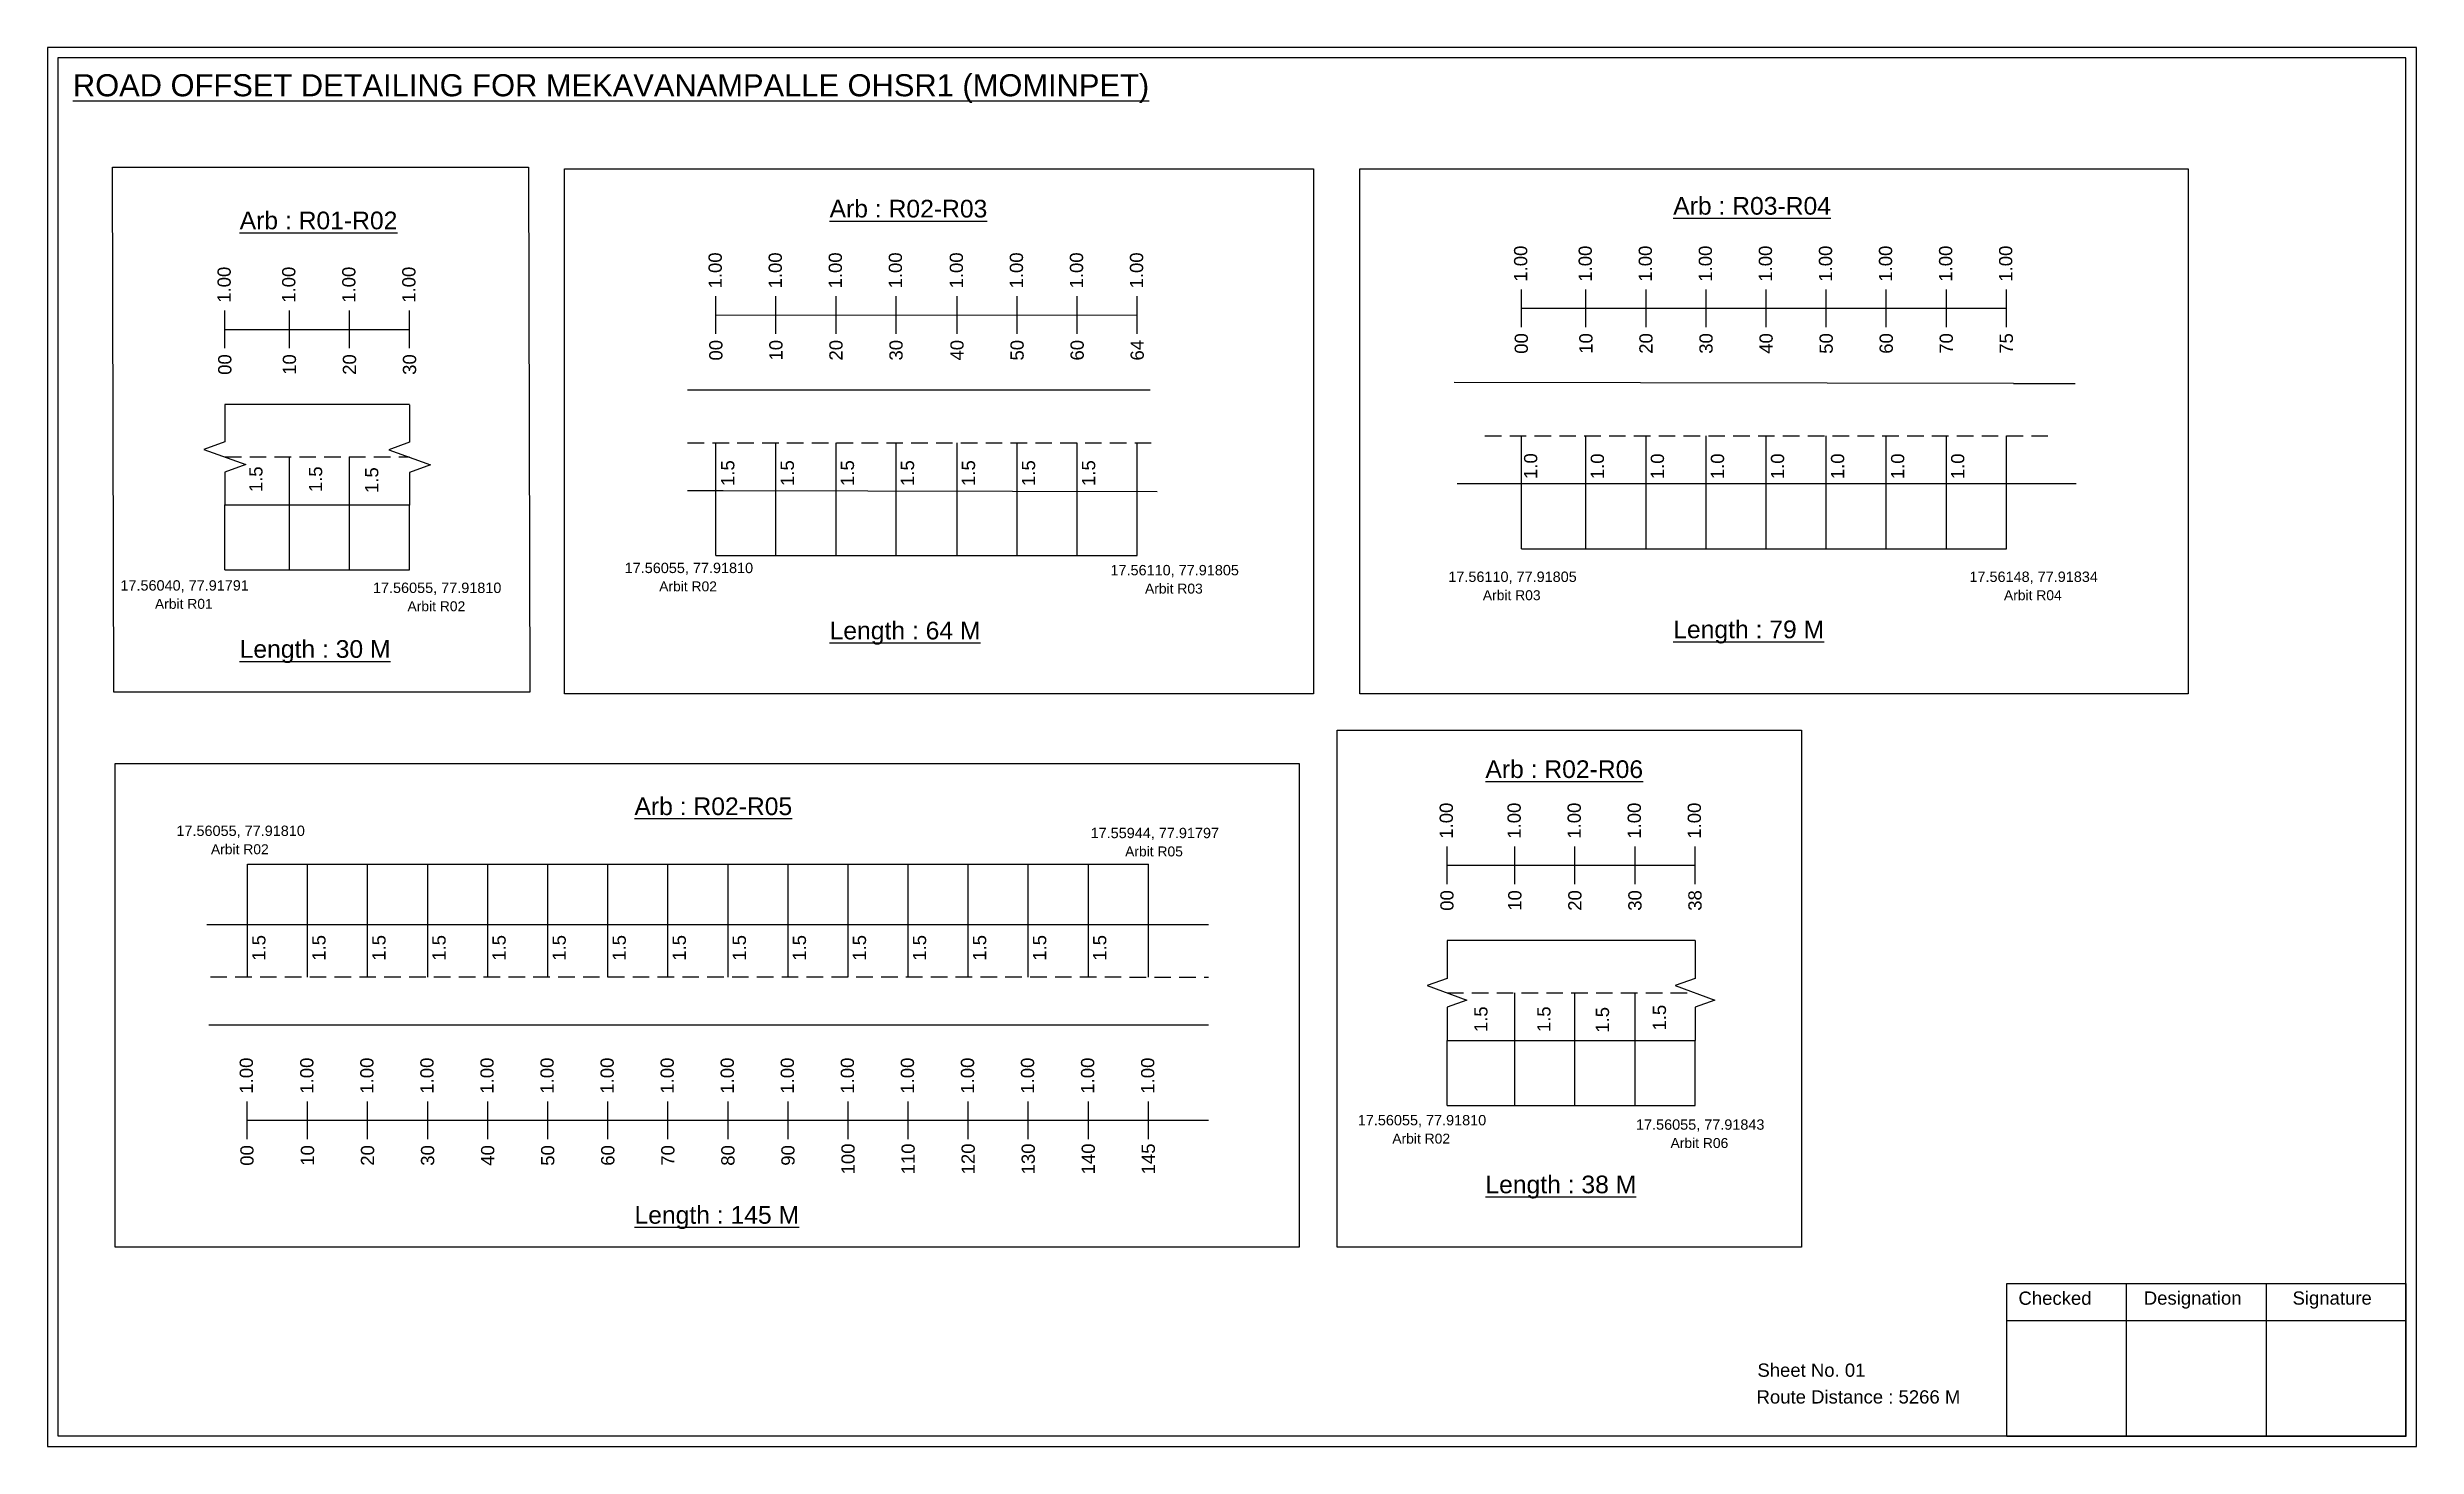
# Model space of a CAD drawing. Header units: inches. Extents: x 583 to 8862, y 412 to 2484.
# Drawn here: x 4126 to 4662, y 1957 to 2274 of the extents above; entities that cross this region are included whole.
import ezdxf

# ---------------------------------------------------------------- set-up
doc = ezdxf.new("R2010")
doc.units = ezdxf.units.IN
doc.header["$MEASUREMENT"] = 0
doc.linetypes.add('DASHED2', pattern=[0.375, 0.25, -0.125])
doc.layers.add('PDF_Geometry', color=7, linetype='Continuous')
doc.layers.add('PDF_Text', color=5, linetype='Continuous')
doc.styles.add('PDF Arial', font='arial.ttf')
doc.styles.get("Standard").update_dxf_attribs({"font": 'arial.ttf'})

msp = doc.modelspace()

# ---------------------------------------------------------------- texts
at = {"color": 242, "true_color": 0xcd2027}
for s, height, p in [('%%UROAD OFFSET DETAILING FOR MEKAVANAMPALLE OHSR1 (MOMINPET)', 5, (4131.59, 2262.56)), ('%%UArb : R02-R03', 4, (4302.93, 2235.13)), ('%%UArb : R03-R04', 4, (4493.96, 2235.77)), ('%%UArb : R01-R02', 4, (4169.35, 2232.46)), ('%%ULength : 64 M', 4, (4302.93, 2139.63)), ('%%ULength : 79 M', 4, (4493.96, 2139.9)), ('%%ULength : 30 M', 4, (4169.35, 2135.46)), ('%%UArb : R02-R06', 4, (4451.42, 2108.26)), ('%%UArb : R02-R05', 4, (4258.75, 2099.86)), ('%%ULength : 38 M', 4, (4451.42, 2014.26)), ('%%ULength : 145 M', 4, (4258.75, 2007.36))]:
    msp.add_text(s, height=height, dxfattribs=at).set_placement(p)
at = {"color": 217, "true_color": 0x93278f}
for s, p in [('1.00', (4278.52, 2219.07)), ('1.00', (4292.12, 2219.07)), ('1.00', (4305.72, 2219.07)), ('1.00', (4319.32, 2219.07)), ('1.00', (4333.13, 2219.07)), ('1.00', (4346.73, 2219.07)), ('1.00', (4360.33, 2219.07)), ('1.00', (4373.93, 2219.07)), ('1.00', (4460.9, 2220.6)), ('1.00', (4475.53, 2220.6)), ('1.00', (4489.13, 2220.6)), ('1.00', (4502.73, 2220.6)), ('1.00', (4516.33, 2220.6)), ('1.00', (4529.93, 2220.6)), ('1.00', (4543.53, 2220.6)), ('1.00', (4557.13, 2220.6)), ('1.00', (4570.73, 2220.6)), ('1.00', (4167.33, 2215.83)), ('1.00', (4181.96, 2215.83)), ('1.00', (4195.56, 2215.83)), ('1.00', (4209.16, 2215.83)), ('00', (4278.67, 2202.75)), ('10', (4292.27, 2202.75)), ('20', (4305.87, 2202.75)), ('30', (4319.47, 2202.75)), ('40', (4333.28, 2202.75)), ('50', (4346.88, 2202.75)), ('60', (4360.48, 2202.75)), ('64', (4374.08, 2202.75)), ('00', (4461.05, 2204.28)), ('10', (4475.68, 2204.28)), ('20', (4489.28, 2204.28)), ('30', (4502.88, 2204.28)), ('40', (4516.48, 2204.28)), ('50', (4530.08, 2204.28)), ('60', (4543.68, 2204.28)), ('70', (4557.28, 2204.28)), ('75', (4570.88, 2204.28)), ('00', (4167.48, 2199.51)), ('10', (4182.11, 2199.51)), ('20', (4195.71, 2199.51)), ('30', (4209.31, 2199.51)), ('1.00', (4444.06, 2094.52)), ('1.00', (4459.43, 2094.52)), ('1.00', (4473.03, 2094.52)), ('1.00', (4486.63, 2094.52)), ('1.00', (4500.23, 2094.52)), ('00', (4444.22, 2078.2)), ('10', (4459.58, 2078.2)), ('20', (4473.18, 2078.2)), ('30', (4486.78, 2078.2)), ('38', (4500.38, 2078.2)), ('1.00', (4172.35, 2036.81)), ('1.00', (4186.05, 2036.81)), ('1.00', (4199.65, 2036.81)), ('1.00', (4213.25, 2036.81)), ('1.00', (4226.85, 2036.81)), ('1.00', (4240.45, 2036.81)), ('1.00', (4254.05, 2036.81)), ('1.00', (4267.65, 2036.81)), ('1.00', (4281.25, 2036.81)), ('1.00', (4294.85, 2036.81)), ('1.00', (4308.45, 2036.81)), ('1.00', (4322.05, 2036.81)), ('1.00', (4335.65, 2036.81)), ('1.00', (4349.25, 2036.81)), ('1.00', (4362.85, 2036.81)), ('1.00', (4376.45, 2036.81)), ('00', (4172.5, 2020.49)), ('10', (4186.2, 2020.49)), ('20', (4199.8, 2020.49)), ('30', (4213.4, 2020.49)), ('40', (4227, 2020.49)), ('50', (4240.6, 2020.49)), ('60', (4254.2, 2020.49)), ('70', (4267.8, 2020.49)), ('80', (4281.4, 2020.49)), ('90', (4295, 2020.49)), ('100', (4308.6, 2018.53)), ('110', (4322.2, 2018.53)), ('120', (4335.8, 2018.53)), ('130', (4349.4, 2018.53)), ('140', (4363, 2018.53)), ('145', (4376.6, 2018.53))]:
    msp.add_text(s, height=3, rotation=90, dxfattribs=at).set_placement(p)
for s, p in [('1.5', (4174.51, 2172.96)), ('1.5', (4188.03, 2172.96)), ('1.5', (4200.75, 2172.76)), ('1.5', (4281.37, 2174.36)), ('1.5', (4294.86, 2174.36)), ('1.5', (4308.46, 2174.36)), ('1.5', (4322.06, 2174.36)), ('1.5', (4335.87, 2174.36)), ('1.5', (4349.47, 2174.36)), ('1.5', (4363.07, 2174.36)), ('1.0', (4463.17, 2175.94)), ('1.0', (4478.27, 2175.89)), ('1.0', (4491.87, 2175.89)), ('1.0', (4505.47, 2175.89)), ('1.0', (4519.07, 2175.89)), ('1.0', (4532.67, 2175.89)), ('1.0', (4546.27, 2175.89)), ('1.0', (4559.87, 2175.89)), ('1.5', (4175.19, 2066.89)), ('1.5', (4188.79, 2066.89)), ('1.5', (4202.39, 2066.89)), ('1.5', (4215.99, 2066.89)), ('1.5', (4229.59, 2066.89)), ('1.5', (4243.19, 2066.89)), ('1.5', (4256.79, 2066.89)), ('1.5', (4270.39, 2066.89)), ('1.5', (4283.99, 2066.89)), ('1.5', (4297.59, 2066.89)), ('1.5', (4311.19, 2066.89)), ('1.5', (4324.79, 2066.89)), ('1.5', (4338.39, 2066.89)), ('1.5', (4351.99, 2066.89)), ('1.5', (4365.59, 2066.89)), ('1.5', (4451.9, 2050.73)), ('1.5', (4466.16, 2050.73)), ('1.5', (4479.43, 2050.6)), ('1.5', (4492.32, 2051.1))]:
    msp.add_text(s, height=3, rotation=90).set_placement(p)
at = {"color": 5}
for s, height, p in [('17.56055, 77.91810', 2.34, (4256.53, 2154.64)), ('17.56040, 77.91791', 2.34, (4142.35, 2150.68)), ('17.56055, 77.91810', 2.34, (4199.53, 2150.14)), ('Arbit R02', 2.246, (4264.35, 2150.51)), ('17.56110, 77.91805', 2.34, (4366.53, 2154.14)), ('Arbit R03', 2.246, (4374.35, 2150.01)), ('17.56110, 77.91805', 2.34, (4443.03, 2152.64)), ('17.56148, 77.91834', 2.34, (4561.03, 2152.64)), ('Arbit R01', 2.246, (4150.17, 2146.55)), ('Arbit R02', 2.246, (4207.35, 2146.01)), ('Arbit R03', 2.246, (4450.85, 2148.51)), ('Arbit R04', 2.246, (4568.85, 2148.51)), ('17.56055, 77.91810', 2.34, (4155.03, 2095.14)), ('Arbit R02', 2.246, (4162.85, 2091.01)), ('17.55944, 77.91797', 2.34, (4362.03, 2094.64)), ('Arbit R05', 2.246, (4369.85, 2090.51)), ('17.56055, 77.91810', 2.34, (4422.53, 2029.64)), ('Arbit R02', 2.246, (4430.35, 2025.51)), ('17.56055, 77.91843', 2.34, (4485.53, 2028.64)), ('Arbit R06', 2.246, (4493.35, 2024.51))]:
    msp.add_text(s, height=height, dxfattribs=at).set_placement(p)
for s, p in [('Sheet No. 01', (4513.02, 1972.72)), ('Route Distance : 5266 M', (4512.83, 1966.67))]:
    msp.add_text(s, height=3).set_placement(p)
at = {"layer": 'PDF_Text', "color": 7, "attachment_point": 7, "style": 'PDF Arial'}
for s, insert, char_height in [('Checked', (4572.13, 1988.97), 3.001), ('Designation', (4600.51, 1988.14), 3.0006), ('Signature', (4634.19, 1988.14), 3.001)]:
    msp.add_mtext(s, dxfattribs=dict(at, insert=insert, char_height=char_height))

# ---------------------------------------------------------------- linework, layer by layer
at = {"color": 217, "true_color": 0x93278f}
for p, q in [((4277.19, 2208.77), (4277.19, 2217.33)), ((4290.79, 2208.77), (4290.79, 2217.33)), ((4304.39, 2208.77), (4304.39, 2217.33)), ((4317.99, 2208.77), (4317.99, 2217.33)), ((4331.81, 2208.77), (4331.81, 2217.33)), ((4345.41, 2208.77), (4345.41, 2217.33)), ((4359.01, 2208.77), (4359.01, 2217.33)), ((4372.61, 2208.77), (4372.61, 2217.33)), ((4459.57, 2210.3), (4459.57, 2218.86)), ((4474.2, 2210.3), (4474.2, 2218.86)), ((4487.8, 2210.3), (4487.8, 2218.86)), ((4501.4, 2210.3), (4501.4, 2218.86)), ((4515, 2210.3), (4515, 2218.86)), ((4528.6, 2210.3), (4528.6, 2218.86)), ((4542.2, 2210.3), (4542.2, 2218.86)), ((4555.8, 2210.3), (4555.8, 2218.86)), ((4569.4, 2210.3), (4569.4, 2218.86)), ((4166, 2205.53), (4166, 2214.09)), ((4180.63, 2205.53), (4180.63, 2214.09)), ((4194.23, 2205.53), (4194.23, 2214.09)), ((4207.83, 2205.53), (4207.83, 2214.09)), ((4277.19, 2213.04), (4372.61, 2213.1)), ((4459.57, 2214.58), (4569.4, 2214.58)), ((4166, 2209.81), (4207.83, 2209.81)), ((4442.74, 2084.23), (4442.74, 2092.79)), ((4458.11, 2084.23), (4458.11, 2092.79)), ((4471.71, 2084.23), (4471.71, 2092.79)), ((4485.31, 2084.23), (4485.31, 2092.79)), ((4498.91, 2084.23), (4498.91, 2092.79)), ((4442.74, 2088.5), (4498.91, 2088.5)), ((4171.02, 2026.51), (4171.02, 2035.07)), ((4184.73, 2026.51), (4184.73, 2035.07)), ((4198.33, 2026.51), (4198.33, 2035.07)), ((4211.93, 2026.51), (4211.93, 2035.07)), ((4225.53, 2026.51), (4225.53, 2035.07)), ((4239.13, 2026.51), (4239.13, 2035.07)), ((4252.73, 2026.51), (4252.73, 2035.07)), ((4266.33, 2026.51), (4266.33, 2035.07)), ((4279.93, 2026.51), (4279.93, 2035.07)), ((4293.53, 2026.51), (4293.53, 2035.07)), ((4307.13, 2026.51), (4307.13, 2035.07)), ((4320.73, 2026.51), (4320.73, 2035.07)), ((4334.33, 2026.51), (4334.33, 2035.07)), ((4347.93, 2026.51), (4347.93, 2035.07)), ((4361.53, 2026.51), (4361.53, 2035.07)), ((4375.13, 2026.51), (4375.13, 2035.07)), ((4171.13, 2030.78), (4388.73, 2030.82))]:
    msp.add_line(p, q, dxfattribs=at)
for p, q in [((4375.52, 2196.05), (4270.78, 2196.05)), ((4571, 2197.58), (4444.39, 2197.76)), ((4571, 2197.58), (4584.95, 2197.58)), ((4207.83, 2192.81), (4166, 2192.81)), ((4277.19, 2158.63), (4277.19, 2184.16)), ((4290.79, 2158.63), (4290.79, 2184.16)), ((4304.39, 2158.63), (4304.39, 2184.16)), ((4317.99, 2158.63), (4317.99, 2184.16)), ((4331.81, 2158.63), (4331.81, 2184.16)), ((4345.41, 2158.63), (4345.41, 2184.16)), ((4359.01, 2158.63), (4359.01, 2184.16)), ((4372.61, 2158.63), (4372.61, 2184.16)), ((4459.57, 2160.16), (4459.57, 2185.69)), ((4474.2, 2160.16), (4474.2, 2185.69)), ((4487.8, 2160.16), (4487.8, 2185.69)), ((4501.4, 2160.16), (4501.4, 2185.69)), ((4515, 2160.16), (4515, 2185.69)), ((4528.6, 2160.16), (4528.6, 2185.69)), ((4542.2, 2160.16), (4542.2, 2185.69)), ((4555.8, 2160.16), (4555.8, 2185.69)), ((4569.4, 2160.16), (4569.4, 2185.69)), ((4180.63, 2155.39), (4180.63, 2180.92)), ((4194.23, 2155.39), (4194.23, 2180.92)), ((4270.78, 2173.36), (4278.84, 2173.36)), ((4278.84, 2173.36), (4377.14, 2173.09)), ((4445.03, 2174.89), (4571, 2174.89)), ((4571, 2174.89), (4585.2, 2174.89)), ((4166, 2170.12), (4191.56, 2170.12)), ((4166, 2155.39), (4166, 2170.12)), ((4191.56, 2170.12), (4207.83, 2170.12)), ((4207.83, 2155.39), (4207.83, 2170.12)), ((4171.13, 2063.21), (4171.13, 2088.75)), ((4184.73, 2063.21), (4184.73, 2088.75)), ((4198.33, 2063.21), (4198.33, 2088.75)), ((4211.93, 2063.21), (4211.93, 2088.75)), ((4225.53, 2063.21), (4225.53, 2088.75)), ((4239.13, 2063.21), (4239.13, 2088.75)), ((4252.73, 2063.21), (4252.73, 2088.75)), ((4266.33, 2063.21), (4266.33, 2088.75)), ((4279.93, 2063.21), (4279.93, 2088.75)), ((4293.53, 2063.21), (4293.53, 2088.75)), ((4307.13, 2063.21), (4307.13, 2088.75)), ((4320.73, 2063.21), (4320.73, 2088.75)), ((4334.33, 2063.21), (4334.33, 2088.75)), ((4347.93, 2063.21), (4347.93, 2088.75)), ((4361.53, 2063.21), (4361.53, 2088.75)), ((4375.13, 2063.21), (4375.13, 2088.75)), ((4161.93, 2075.09), (4388.73, 2075.09)), ((4498.91, 2071.51), (4442.74, 2071.51)), ((4458.11, 2034.09), (4458.11, 2059.62)), ((4471.71, 2034.09), (4471.71, 2059.62)), ((4485.31, 2034.09), (4485.31, 2059.62)), ((4162.4, 2052.41), (4388.73, 2052.37)), ((4442.74, 2048.82), (4498.91, 2048.82)), ((4442.74, 2034.09), (4442.74, 2048.82)), ((4498.91, 2034.09), (4498.91, 2048.82))]:
    msp.add_line(p, q)
at = {"linetype": 'DASHED2', "ltscale": 15}
for p, q in [((4270.78, 2184.16), (4376.17, 2184.16)), ((4451.3, 2185.69), (4579.98, 2185.69)), ((4166, 2180.92), (4207.83, 2180.92)), ((4162.72, 2063.25), (4388.73, 2063.21)), ((4442.74, 2059.62), (4498.91, 2059.62))]:
    msp.add_line(p, q, dxfattribs=at)
at = {"color": 5}
for p, q in [((4277.19, 2158.63), (4372.61, 2158.63)), ((4459.57, 2160.16), (4569.4, 2160.16)), ((4166, 2155.39), (4207.83, 2155.39)), ((4171.13, 2088.75), (4375.13, 2088.75)), ((4442.74, 2034.09), (4498.91, 2034.09))]:
    msp.add_line(p, q, dxfattribs=at)
for points in [[(4140.54, 2246.53), (4234.78, 2246.53), (4235.06, 2127.71), (4140.82, 2127.71)], [(4242.92, 2246.11), (4412.53, 2246.11), (4412.53, 2127.28), (4242.92, 2127.28)], [(4422.97, 2246.11), (4610.53, 2246.11), (4610.53, 2127.28), (4422.97, 2127.28)], [(4417.84, 2119.06), (4523.01, 2119.06), (4523.01, 2002.05), (4417.84, 2002.05)], [(4141.14, 2111.56), (4409.23, 2111.56), (4409.23, 2002.05), (4141.14, 2002.05)]]:
    msp.add_lwpolyline(points, close=True)
at = {"linetype": 'Continuous'}
for points in [[(4166, 2192.81), (4166, 2184.38), (4161.26, 2182.65), (4170.74, 2179.2), (4166, 2177.47), (4166, 2170.12)], [(4207.83, 2192.73), (4207.83, 2184.3), (4203.09, 2182.57), (4212.57, 2179.12), (4207.83, 2177.39), (4207.83, 2170.05)], [(4442.74, 2071.51), (4442.74, 2062.9), (4438.24, 2061.26), (4447.24, 2057.99), (4442.74, 2056.35), (4442.74, 2048.82)], [(4498.91, 2071.51), (4498.91, 2062.9), (4494.41, 2061.26), (4503.41, 2057.99), (4498.91, 2056.35), (4498.91, 2048.82)], [(4498.91, 2071.51), (4498.91, 2062.9), (4494.41, 2061.26), (4503.41, 2057.99), (4498.91, 2056.35), (4498.91, 2048.82)]]:
    msp.add_lwpolyline(points, dxfattribs=at)
at = {"layer": 'PDF_Geometry'}
for points in [[(4125.81, 2273.63), (4125.81, 1956.92), (4662.28, 1956.92), (4662.28, 2273.63)], [(4128.14, 2271.3), (4128.14, 1959.34), (4659.87, 1959.34), (4659.87, 2271.3)]]:
    msp.add_lwpolyline(points, close=True, dxfattribs=at)
at = {"layer": 'PDF_Geometry', "color": 242, "true_color": 0xcc1f26}
msp.add_lwpolyline([(4659.87, 1959.24), (4569.52, 1959.24), (4569.52, 1993.86), (4659.87, 1993.86)], close=True, dxfattribs=at)
for points in [[(4596.5, 1993.86), (4596.5, 1959.24)], [(4628.23, 1993.86), (4628.23, 1959.24)], [(4569.52, 1985.48), (4659.87, 1985.48)]]:
    msp.add_lwpolyline(points, dxfattribs=at)

msp.set_redraw_order([(e.dxf.handle, doc.entitydb.next_handle()) for e in msp.query("TEXT MTEXT ATTDEF DIMENSION ARC_DIMENSION")])  # texts and dimensions are drawn at this point

doc.saveas('drawing.dxf')
